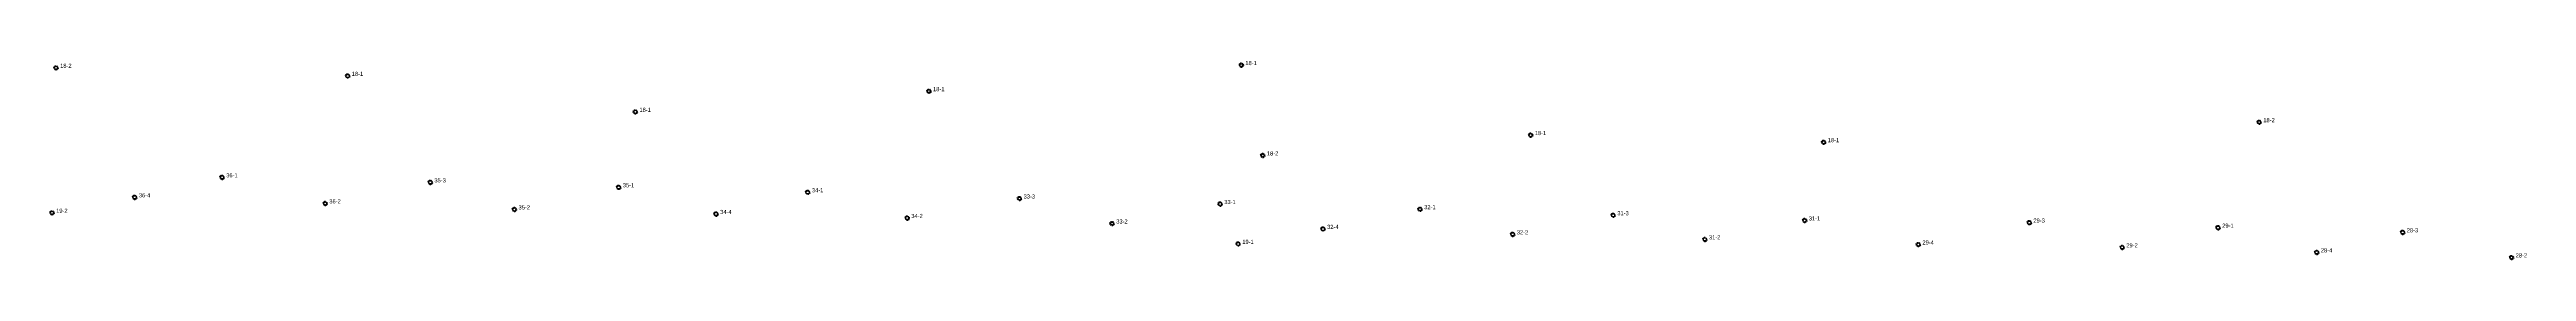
# Model space of a CAD drawing. Header units: inches. Extents: x 486468 to 494393, y 5455952 to 5461583.
# Drawn here: x 486497 to 487693, y 5457397 to 5457494 of the extents above; entities that cross this region are included whole.
import ezdxf

# ---------------------------------------------------------------- set-up
doc = ezdxf.new("R2010")
doc.units = ezdxf.units.IN
doc.header["$MEASUREMENT"] = 0
doc.layers.add('StreetLightingPoles', color=10, linetype='Continuous')

# ---------------------------------------------------------------- blocks, each defined once
blk = doc.blocks.new('Light')
at = {"color": 255}
for p, q in [((-0.7, 0.2), (-1.2, 0.4)), ((-0.4, 0.6), (-0.7, 1)), ((0, 0.7), (0, 1.2)), ((0.4, 0.6), (0.7, 1)), ((0.7, 0.2), (1.2, 0.4)), ((-0.7, -0.2), (-1.2, -0.4)), ((-0.4, -0.6), (-0.7, -1)), ((0, -0.8), (0, -1.3)), ((0.4, -0.6), (0.7, -1)), ((0.7, -0.2), (1.2, -0.4))]:
    blk.add_line(p, q, dxfattribs=at)
blk.add_circle((0, 0), 0.75, dxfattribs=at)

msp = doc.modelspace()

# ---------------------------------------------------------------- block references
at = {"layer": 'StreetLightingPoles'}
for p in [(486499.797, 5457490.3), (486640.673, 5457486.383), (487072.399, 5457491.614), (486921.503, 5457478.968), (486779.676, 5457468.961), (487564.166, 5457463.946), (487212.203, 5457457.692), (487353.738, 5457454.25), (486580.051, 5457437.231), (487082.806, 5457447.832), (486537.804, 5457427.542), (486629.853, 5457424.588), (486680.62, 5457434.787), (486771.617, 5457432.405), (486862.982, 5457430), (486965.264, 5457426.947), (486497.873, 5457420.043), (486721.255, 5457421.671), (486818.685, 5457419.465), (486911.026, 5457417.522), (487010.017, 5457414.834), (487062.203, 5457424.292), (487158.783, 5457421.8), (487252.079, 5457418.855), (487344.572, 5457416.331), (487453.105, 5457415.293), (487544.316, 5457412.85), (487070.913, 5457404.969), (487111.893, 5457412.237), (487203.519, 5457409.606), (487296.375, 5457407.157), (487399.495, 5457404.674), (487497.989, 5457403.277), (487591.982, 5457400.85), (487633.46, 5457410.59), (487686.086, 5457398.396)]:
    msp.add_blockref('Light', p, dxfattribs=at)

# ---------------------------------------------------------------- texts
for s, p in [('18-2', (486501.797, 5457490.3)), ('18-1', (486642.673, 5457486.383)), ('18-1', (487074.399, 5457491.614)), ('18-1', (486923.503, 5457478.968)), ('18-1', (486781.676, 5457468.961)), ('18-2', (487566.166, 5457463.946)), ('18-2', (487084.806, 5457447.832)), ('18-1', (487214.203, 5457457.692)), ('18-1', (487355.738, 5457454.25)), ('36-1', (486582.051, 5457437.231)), ('36-4', (486539.804, 5457427.542)), ('36-2', (486631.853, 5457424.588)), ('35-3', (486682.62, 5457434.787)), ('35-1', (486773.617, 5457432.405)), ('34-1', (486864.982, 5457430)), ('33-3', (486967.264, 5457426.947)), ('33-1', (487064.203, 5457424.292)), ('19-2', (486499.873, 5457420.043)), ('35-2', (486723.255, 5457421.671)), ('34-4', (486820.685, 5457419.465)), ('34-2', (486913.026, 5457417.522)), ('33-2', (487012.017, 5457414.834)), ('32-4', (487113.893, 5457412.237)), ('32-1', (487160.783, 5457421.8)), ('31-3', (487254.079, 5457418.855)), ('31-1', (487346.572, 5457416.331)), ('29-3', (487455.105, 5457415.293)), ('29-1', (487546.316, 5457412.85)), ('19-1', (487072.913, 5457404.969)), ('32-2', (487205.519, 5457409.606)), ('31-2', (487298.375, 5457407.157)), ('29-4', (487401.495, 5457404.674)), ('29-2', (487499.989, 5457403.277)), ('28-4', (487593.982, 5457400.85)), ('28-3', (487635.46, 5457410.59)), ('28-2', (487688.086, 5457398.396))]:
    msp.add_text(s, height=2, dxfattribs=at).set_placement(p)

doc.saveas('drawing.dxf')
